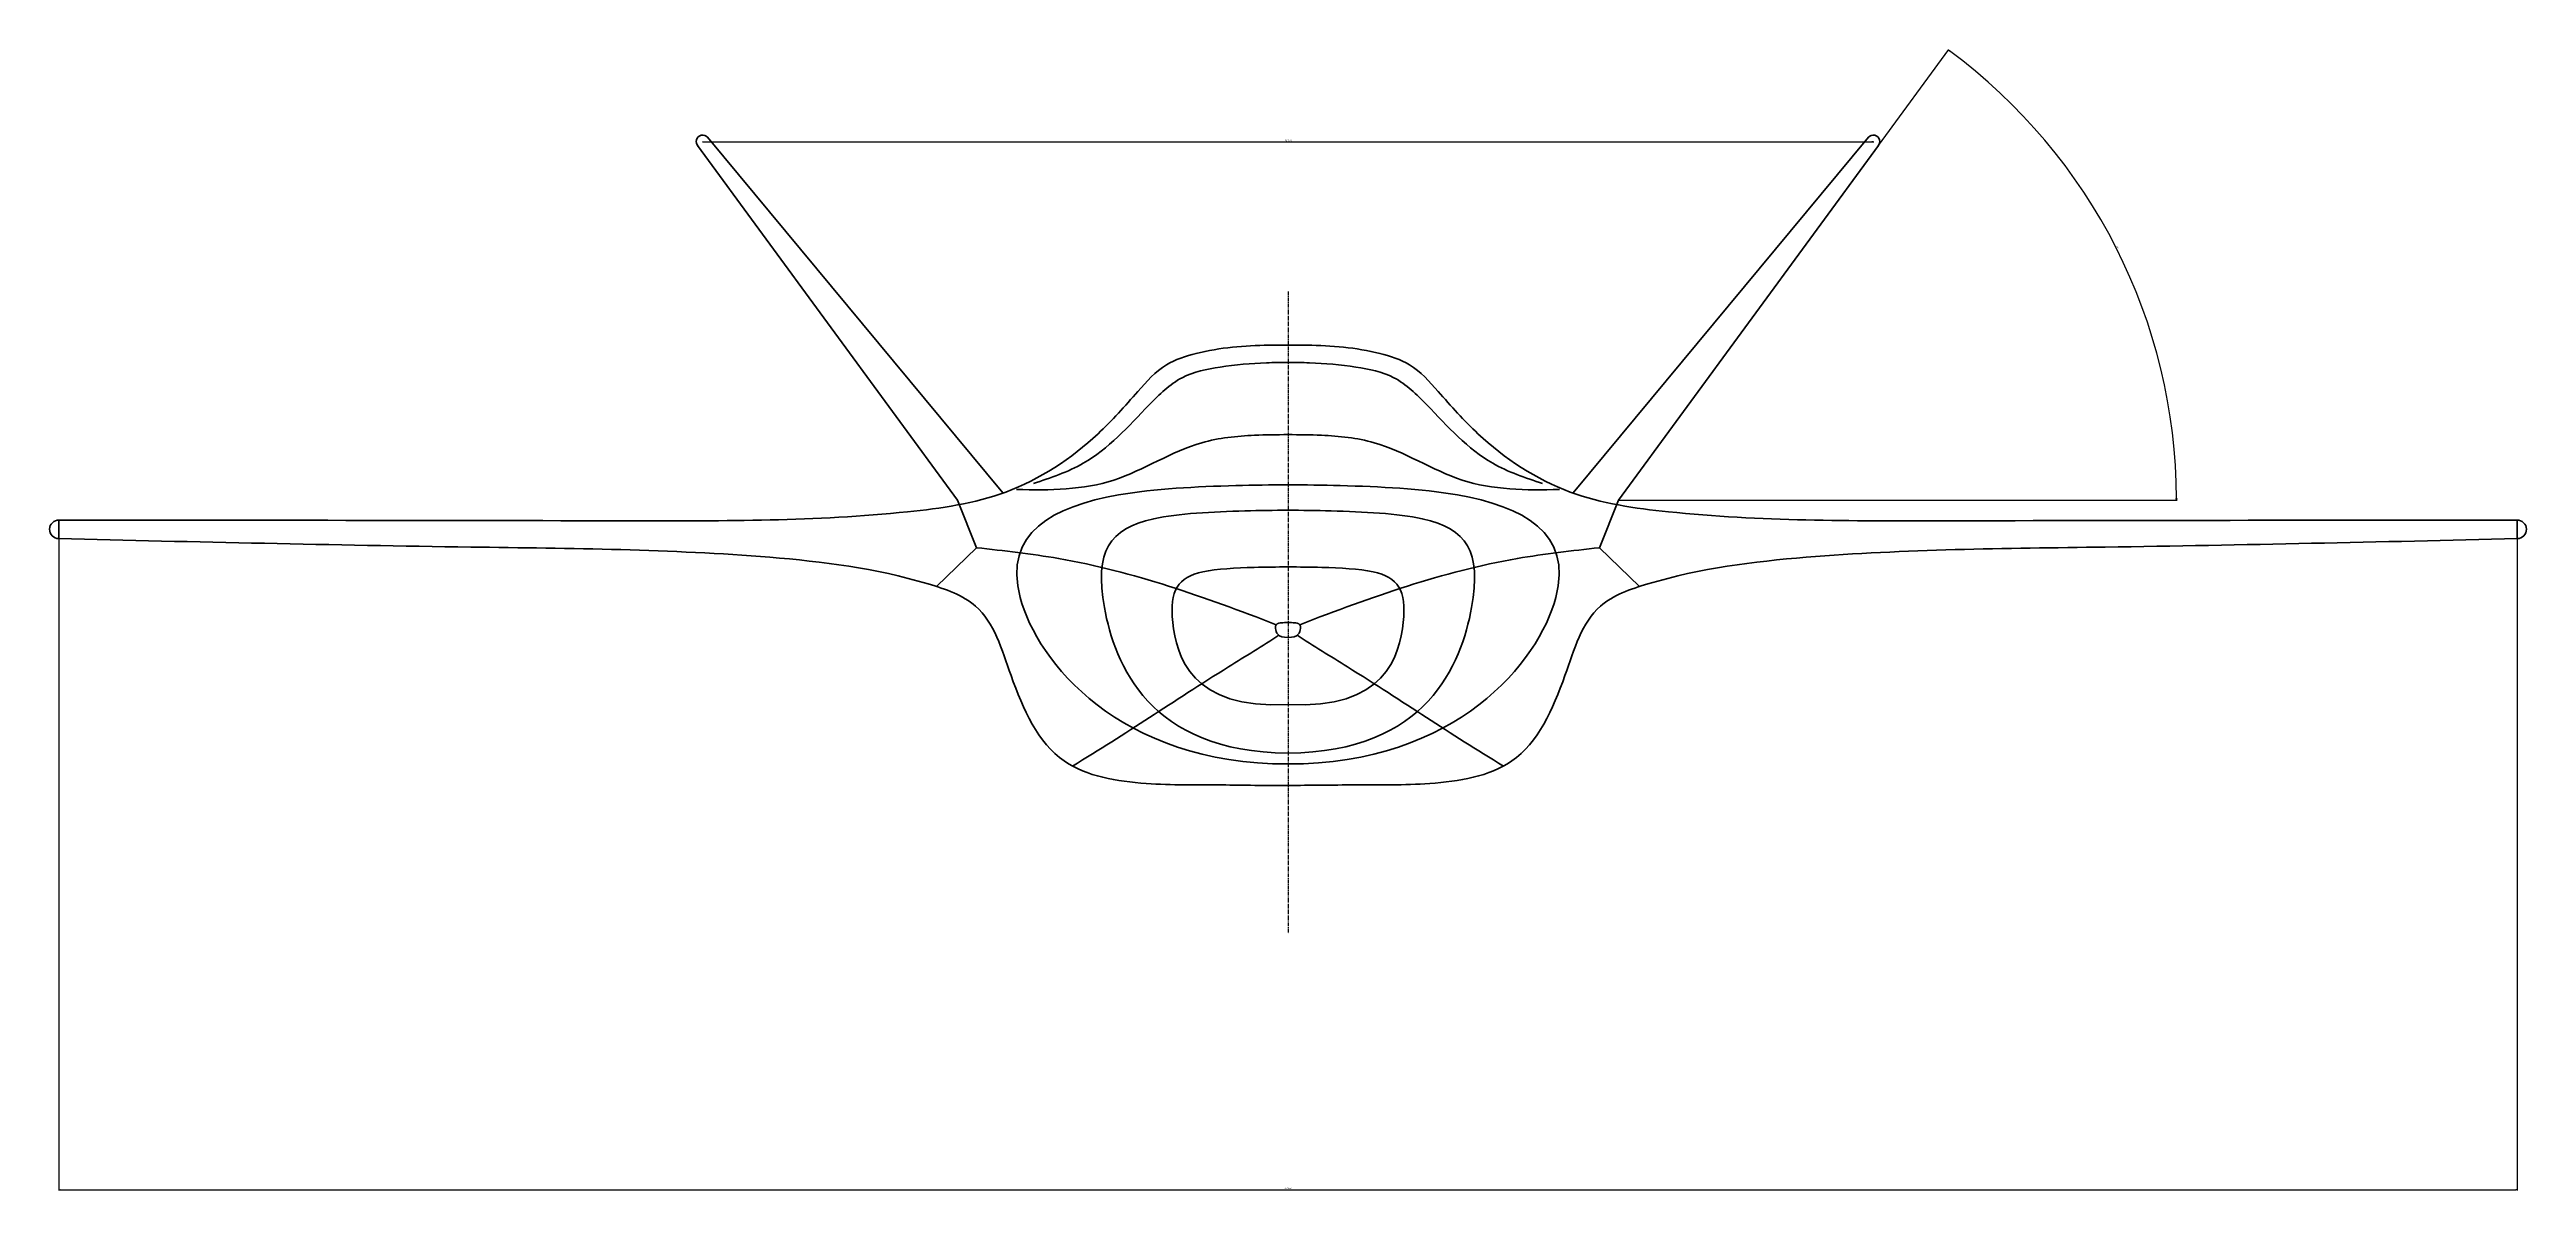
# Model space of a CAD drawing. Header units: millimetres. Extents: x 31085 to 182632, y 10507 to 87776.
# Drawn here: x 174542 to 182632, y 84016 to 87741 of the extents above; entities that cross this region are included whole.
import ezdxf

# ---------------------------------------------------------------- set-up
doc = ezdxf.new("R2010")
doc.units = ezdxf.units.MM
doc.linetypes.add('CENTER', pattern=[2, 1.25, -0.25, 0.25, -0.25])
for name, color, linetype, lineweight in [('_axes (Оси)', 6, 'CENTER', 30), ('_basic (Основной)', 4, 'Continuous', 60), ('_contour (Тонкий)', 7, 'Continuous', 30)]:
    doc.layers.add(name, color=color, linetype=linetype, lineweight=lineweight)
doc.styles.add('ESKD', font='eskd.shx', dxfattribs={"oblique": 15, "height": 5})
doc.dimstyles.new('ESKD', dxfattribs={"dimtxt": 5, "dimasz": 5, "dimexe": 2, "dimexo": 0, "dimgap": 2, "dimtad": 1, "dimtoh": 1, "dimzin": 12, "dimdsep": 46, "dimtxsty": 'ESKD', "dimblk1": 'OPEN', "dimblk2": 'OPEN', "dimsah": 1, "dimcen": 5, "dimclrd": 256, "dimclre": 256, "dimclrt": 2, "dimadec": 0, "dimazin": 0, "dimtfac": 1, "dimtmove": 0, "dimatfit": 3, "dimldrblk": 'OPEN', "dimfxl": 1, "dimtolj": 1, "dimtzin": 12, "dimlwd": -1, "dimlwe": -1, "dimarcsym": 0})

# ---------------------------------------------------------------- blocks, each defined once
blk = doc.blocks.new('_OPEN')
at = {"color": 0, "linetype": 'ByBlock'}
for p, q in [((-1, 0.2), (0, 0)), ((0, 0), (-1, -0.2)), ((0, 0), (-1, 0))]:
    blk.add_line(p, q, dxfattribs=at)
blk = doc.blocks.new('*D163')
at = {"layer": '_contour (Тонкий)', "transparency": 16777216}
for p, q in [((176675.4, 87440.7), (176675.4, 87437.2)), ((176680.4, 87439.2), (180493.4, 87439.2)), ((180498.4, 87440.7), (180498.4, 87437.2))]:
    blk.add_line(p, q, dxfattribs=at)
at = {"layer": 'Defpoints', "color": 0, "transparency": 16777216}
for p in [(176675.4, 87440.7), (180498.4, 87440.7), (180498.4, 87439.2)]:
    blk.add_point(p, dxfattribs=at)
at = {"layer": '_contour (Тонкий)', "transparency": 16777216, "xscale": 5, "yscale": 5, "zscale": 5, "rotation": 180}
blk.add_blockref('_OPEN', (176675.4, 87439.2), dxfattribs=at)
at = {"layer": '_contour (Тонкий)', "transparency": 16777216, "xscale": 5, "yscale": 5, "zscale": 5}
blk.add_blockref('_OPEN', (180498.4, 87439.2), dxfattribs=at)
at = {"layer": '_contour (Тонкий)', "color": 2, "transparency": 16777216, "insert": (178586.9, 87443.9), "char_height": 5, "attachment_point": 5, "style": 'ESKD'}
blk.add_mtext('\\A1;3823.03', dxfattribs=at)
blk = doc.blocks.new('*D164')
at = {"layer": '_contour (Тонкий)', "transparency": 16777216}
for p, q in [((174572.2, 86144.1), (174572.2, 84015.8)), ((182601.7, 86144.1), (182601.7, 84015.8)), ((174577.2, 84017.8), (182596.7, 84017.8))]:
    blk.add_line(p, q, dxfattribs=at)
at = {"layer": 'Defpoints', "color": 0, "transparency": 16777216}
for p in [(174572.2, 86144.1), (182601.7, 86144.1), (182601.7, 84017.8)]:
    blk.add_point(p, dxfattribs=at)
at = {"layer": '_contour (Тонкий)', "transparency": 16777216, "xscale": 5, "yscale": 5, "zscale": 5, "rotation": 180}
blk.add_blockref('_OPEN', (174572.2, 84017.8), dxfattribs=at)
at = {"layer": '_contour (Тонкий)', "transparency": 16777216, "xscale": 5, "yscale": 5, "zscale": 5}
blk.add_blockref('_OPEN', (182601.7, 84017.8), dxfattribs=at)
at = {"layer": '_contour (Тонкий)', "color": 2, "transparency": 16777216, "insert": (178586.9, 84022.5), "char_height": 5, "attachment_point": 5, "style": 'ESKD'}
blk.add_mtext('\\A1;8029.48', dxfattribs=at)
blk = doc.blocks.new('*D166')
at = {"layer": '_contour (Тонкий)', "transparency": 16777216}
for p, q in [((180515.4, 87428.3), (180744.7, 87741.1)), ((180885.3, 86269.7), (181490.5, 86269.7))]:
    blk.add_line(p, q, dxfattribs=at)
blk.add_arc((179666.3, 86269.7), 1822.2, 0.15722, 53.60373, dxfattribs=at)
at = {"layer": 'Defpoints', "color": 0, "transparency": 16777216}
for p in [(180515.4, 87428.3), (181400.1, 86830.4), (179666.3, 86269.7), (179666.3, 86269.7), (180885.3, 86269.7)]:
    blk.add_point(p, dxfattribs=at)
at = {"layer": '_contour (Тонкий)', "transparency": 16777216, "xscale": 5, "yscale": 5, "zscale": 5}
for p, rotation in [((180743.5, 87739.5), 143.6823355758215), ((181488.5, 86269.7), 270.0786079433285)]:
    blk.add_blockref('_OPEN', p, dxfattribs=dict(at, rotation=rotation))
at = {"layer": '_contour (Тонкий)', "color": 2, "transparency": 16777216, "insert": (181296.3, 87096), "char_height": 5, "attachment_point": 5, "rotation": 296.88047, "style": 'ESKD'}
blk.add_mtext('\\A1;54°', dxfattribs=at)

msp = doc.modelspace()

# ---------------------------------------------------------------- linework, layer by layer
at = {"layer": '_axes (Оси)', "ltscale": 10, "transparency": 33554687}
msp.add_line((178586.932, 86950.978), (178586.932, 84855.335), dxfattribs=at)
at = {"layer": '_basic (Основной)', "transparency": 33554687}
for p, q in [((177655.121, 86293.745), (176691.324, 87454.551)), ((179518.742, 86293.745), (180482.539, 87454.551)), ((176658.417, 87428.264), (177507.537, 86269.746)), ((180515.446, 87428.264), (179666.326, 86269.746)), ((177569.87, 86114.492), (177507.537, 86269.746)), ((179603.993, 86114.492), (179666.326, 86269.746)), ((174572.194, 86144.129), (174573.074, 86204.773)), ((182601.67, 86144.129), (182600.79, 86204.773)), ((177439.174, 85988.302), (177569.87, 86114.492)), ((179734.69, 85988.302), (179603.993, 86114.492))]:
    msp.add_line(p, q, dxfattribs=at)
for centre, radius, start, end in [((176675.417, 87440.723), 21.077, 41.000324, 225.0837598), ((180498.446, 87440.723), 21.077, 314.9162402, 138.999676), ((174572.634, 86174.451), 30.325, 89.1684544, 269.1684544), ((182601.23, 86174.451), 30.325, 270.8315456, 90.8315456)]:
    msp.add_arc(centre, radius, start, end, dxfattribs=at)
for points in [[(174573.074, 86204.773), (176446.137, 86202.262), (177344.769, 86231.758), (177664.944, 86296.271), (177966.495, 86486.522), (178096.72, 86624.926), (178189.735, 86711.692), (178286.881, 86748.874), (178524.582, 86775.728), (178586.932, 86775.728)], [(182600.79, 86204.773), (180727.726, 86202.262), (179829.095, 86231.758), (179508.92, 86296.271), (179207.368, 86486.522), (179077.143, 86624.926), (178984.129, 86711.692), (178886.982, 86748.874), (178649.281, 86775.728), (178586.932, 86775.728)]]:
    msp.add_spline(points, degree=3, dxfattribs=at)
for points, knots in [([(178586.932, 86719.348), (178563.365, 86719.322), (178489.136, 86718.606), (178373.33, 86708.35), (178231.857, 86679.226), (178097.049, 86545.942), (177960.372, 86392.474), (177811.857, 86342.711), (177755.559, 86323.848)], [36.97694475, 36.97694475, 36.97694475, 36.97694475, 107.60409001, 259.68544246, 388.04926777, 527.44678664, 815.21325167, 990.89447811, 990.89447811, 990.89447811, 990.89447811]), ([(178586.932, 86719.348), (178610.498, 86719.322), (178684.727, 86718.606), (178800.533, 86708.35), (178942.006, 86679.226), (179076.814, 86545.942), (179213.491, 86392.474), (179362.006, 86342.711), (179418.304, 86323.848)], [36.97694475, 36.97694475, 36.97694475, 36.97694475, 107.60409001, 259.68544246, 388.04926777, 527.44678664, 815.21325167, 990.89447811, 990.89447811, 990.89447811, 990.89447811]), ([(178586.932, 86483.61), (178550.529, 86483.615), (178456.236, 86482.344), (178256.113, 86463.153), (178023.568, 86304.001), (177809.835, 86301.549), (177700.345, 86304.99)], [80.10694156, 80.10694156, 80.10694156, 80.10694156, 189.41658797, 362.848596, 674.97569106, 995.56773616, 995.56773616, 995.56773616, 995.56773616]), ([(178586.932, 86483.61), (178623.334, 86483.615), (178717.627, 86482.344), (178917.75, 86463.153), (179150.295, 86304.001), (179364.028, 86301.549), (179473.518, 86304.99)], [80.10694156, 80.10694156, 80.10694156, 80.10694156, 189.41658797, 362.848596, 674.97569106, 995.56773616, 995.56773616, 995.56773616, 995.56773616]), ([(178586.932, 86320.148), (178530.746, 86319.714), (178348.065, 86316.548), (177910.139, 86296.464), (177495.553, 86080.05), (178036.216, 85408.278), (178586.932, 85408.278)], [111.60997825, 111.60997825, 111.60997825, 111.60997825, 189.41658797, 362.848596, 674.97569106, 983.23446124, 983.23446124, 983.23446124, 983.23446124]), ([(178586.932, 86320.148), (178643.117, 86319.714), (178825.799, 86316.548), (179263.724, 86296.464), (179678.31, 86080.05), (179137.648, 85408.278), (178586.932, 85408.278)], [111.60997825, 111.60997825, 111.60997825, 111.60997825, 189.41658797, 362.848596, 674.97569106, 983.23446124, 983.23446124, 983.23446124, 983.23446124]), ([(178586.932, 86237.003), (178540.642, 86236.646), (178390.136, 86234.037), (178029.341, 86217.491), (177906.414, 86030.703), (178133.212, 85445.937), (178586.932, 85443.91)], [111.60997825, 111.60997825, 111.60997825, 111.60997825, 189.41658797, 362.848596, 674.97569106, 983.23446124, 983.23446124, 983.23446124, 983.23446124]), ([(178586.932, 86237.003), (178633.221, 86236.646), (178783.728, 86234.037), (179144.523, 86217.491), (179267.449, 86030.703), (179040.651, 85445.937), (178586.932, 85443.91)], [111.60997825, 111.60997825, 111.60997825, 111.60997825, 189.41658797, 362.848596, 674.97569106, 983.23446124, 983.23446124, 983.23446124, 983.23446124]), ([(174572.194, 86144.129), (175019.91, 86133.499), (175792.66, 86115.324), (176749.222, 86108.292), (177293.217, 86041.268), (177610.703, 85929.405), (177684.174, 85669.972), (177810.743, 85386.515), (178117.457, 85337.11), (178359.51, 85341.549), (178514.295, 85337.356), (178586.932, 85338.527), (178659.51, 85338.21), (178814.325, 85341.55), (179056.406, 85337.11), (179363.12, 85386.515), (179489.689, 85669.972), (179563.16, 85929.405), (179880.646, 86041.268), (180424.641, 86108.292), (181381.204, 86115.324), (182153.953, 86133.499), (182601.67, 86144.129)], [0, 0, 0, 0, 1346.01547783, 2322.88234694, 2847.71686532, 3018.60000633, 3272.97938592, 3601.87179658, 3879.52142673, 4125.45217438, 4342.54690046, 4342.54690046, 4342.54690046, 4559.72832995, 4805.6590776, 5083.30870775, 5412.20111841, 5666.580498, 5837.46363901, 6362.29815739, 7339.1650265, 8685.18050433, 8685.18050433, 8685.18050433, 8685.18050433]), ([(177569.87, 86114.492), (177659.486, 86104.568), (177995.925, 86067.312), (178315.263, 85953.259), (178548.109, 85863.158)], [0, 0, 0, 0, 269.94351984, 1013.42249618, 1013.42249618, 1013.42249618, 1013.42249618]), ([(179603.993, 86114.492), (179514.377, 86104.568), (179177.939, 86067.312), (178858.6, 85953.259), (178625.754, 85863.158)], [0, 0, 0, 0, 269.94351984, 1013.42249618, 1013.42249618, 1013.42249618, 1013.42249618]), ([(178586.932, 86051.58), (178550.529, 86051.585), (178456.236, 86050.314), (178242.296, 86040.503), (178172.192, 85933.98), (178272.446, 85584.106), (178586.932, 85602.916)], [80.10694156, 80.10694156, 80.10694156, 80.10694156, 189.41658797, 362.848596, 674.97569106, 995.56773616, 995.56773616, 995.56773616, 995.56773616]), ([(178586.932, 86051.58), (178623.334, 86051.585), (178717.627, 86050.314), (178931.567, 86040.503), (179001.671, 85933.98), (178901.417, 85584.106), (178586.932, 85602.916)], [80.10694156, 80.10694156, 80.10694156, 80.10694156, 189.41658797, 362.848596, 674.97569106, 995.56773616, 995.56773616, 995.56773616, 995.56773616]), ([(178557.161, 85828.435), (178504.802, 85794.409), (178251.118, 85640.175), (178059.531, 85508.009), (177883.405, 85401.34)], [35.01274405, 35.01274405, 35.01274405, 35.01274405, 215.89195469, 833.47101923, 833.47101923, 833.47101923, 833.47101923]), ([(178586.932, 85869.999), (178583.01, 85869.999), (178572.853, 85869.862), (178549.807, 85868.805), (178542.255, 85857.331), (178553.055, 85819.642), (178586.932, 85821.668)], [80.10694156, 80.10694156, 80.10694156, 80.10694156, 189.41658797, 362.848596, 674.97569106, 995.56773616, 995.56773616, 995.56773616, 995.56773616]), ([(178586.932, 85869.999), (178590.853, 85869.999), (178601.01, 85869.862), (178624.056, 85868.805), (178631.608, 85857.331), (178620.808, 85819.642), (178586.932, 85821.668)], [80.10694156, 80.10694156, 80.10694156, 80.10694156, 189.41658797, 362.848596, 674.97569106, 995.56773616, 995.56773616, 995.56773616, 995.56773616]), ([(178616.703, 85828.435), (178669.062, 85794.409), (178922.745, 85640.175), (179114.332, 85508.009), (179290.458, 85401.34)], [35.01274405, 35.01274405, 35.01274405, 35.01274405, 215.89195469, 833.47101923, 833.47101923, 833.47101923, 833.47101923])]:
    msp.add_open_spline(points, degree=3, knots=knots, dxfattribs=at)
at = {"layer": '_contour (Тонкий)', "transparency": 33554687}
msp.add_line((179666.326, 86269.746), (180885.262, 86269.746), dxfattribs=at)

# ---------------------------------------------------------------- dimensions: what is measured, and where the dimension line sits
dim = msp.add_angular_dim_2l(base=(181400.124, 86830.427), line1=((180515.446, 87428.264), (179666.326, 86269.746)), line2=((179666.326, 86269.746), (180885.262, 86269.746)), dimstyle='ESKD', dxfattribs=at)
dim.commit()
dim.dimension.update_dxf_attribs({"geometry": '*D166', "text_midpoint": (181296.343, 87096.003)})
dim = msp.add_linear_dim(base=(180498.446, 87439.204), p1=(176675.417, 87440.723), p2=(180498.446, 87440.723), dimstyle='ESKD', dxfattribs=at)
dim.commit()
dim.dimension.update_dxf_attribs({"geometry": '*D163', "text_midpoint": (178586.932, 87439.204), "dimtype": 160})
dim = msp.add_linear_dim(base=(182601.67, 84017.752), p1=(174572.194, 86144.129), p2=(182601.67, 86144.129), dimstyle='ESKD', dxfattribs=at)
dim.commit()
dim.dimension.update_dxf_attribs({"geometry": '*D164', "text_midpoint": (178586.932, 84022.459)})

doc.saveas('drawing.dxf')
